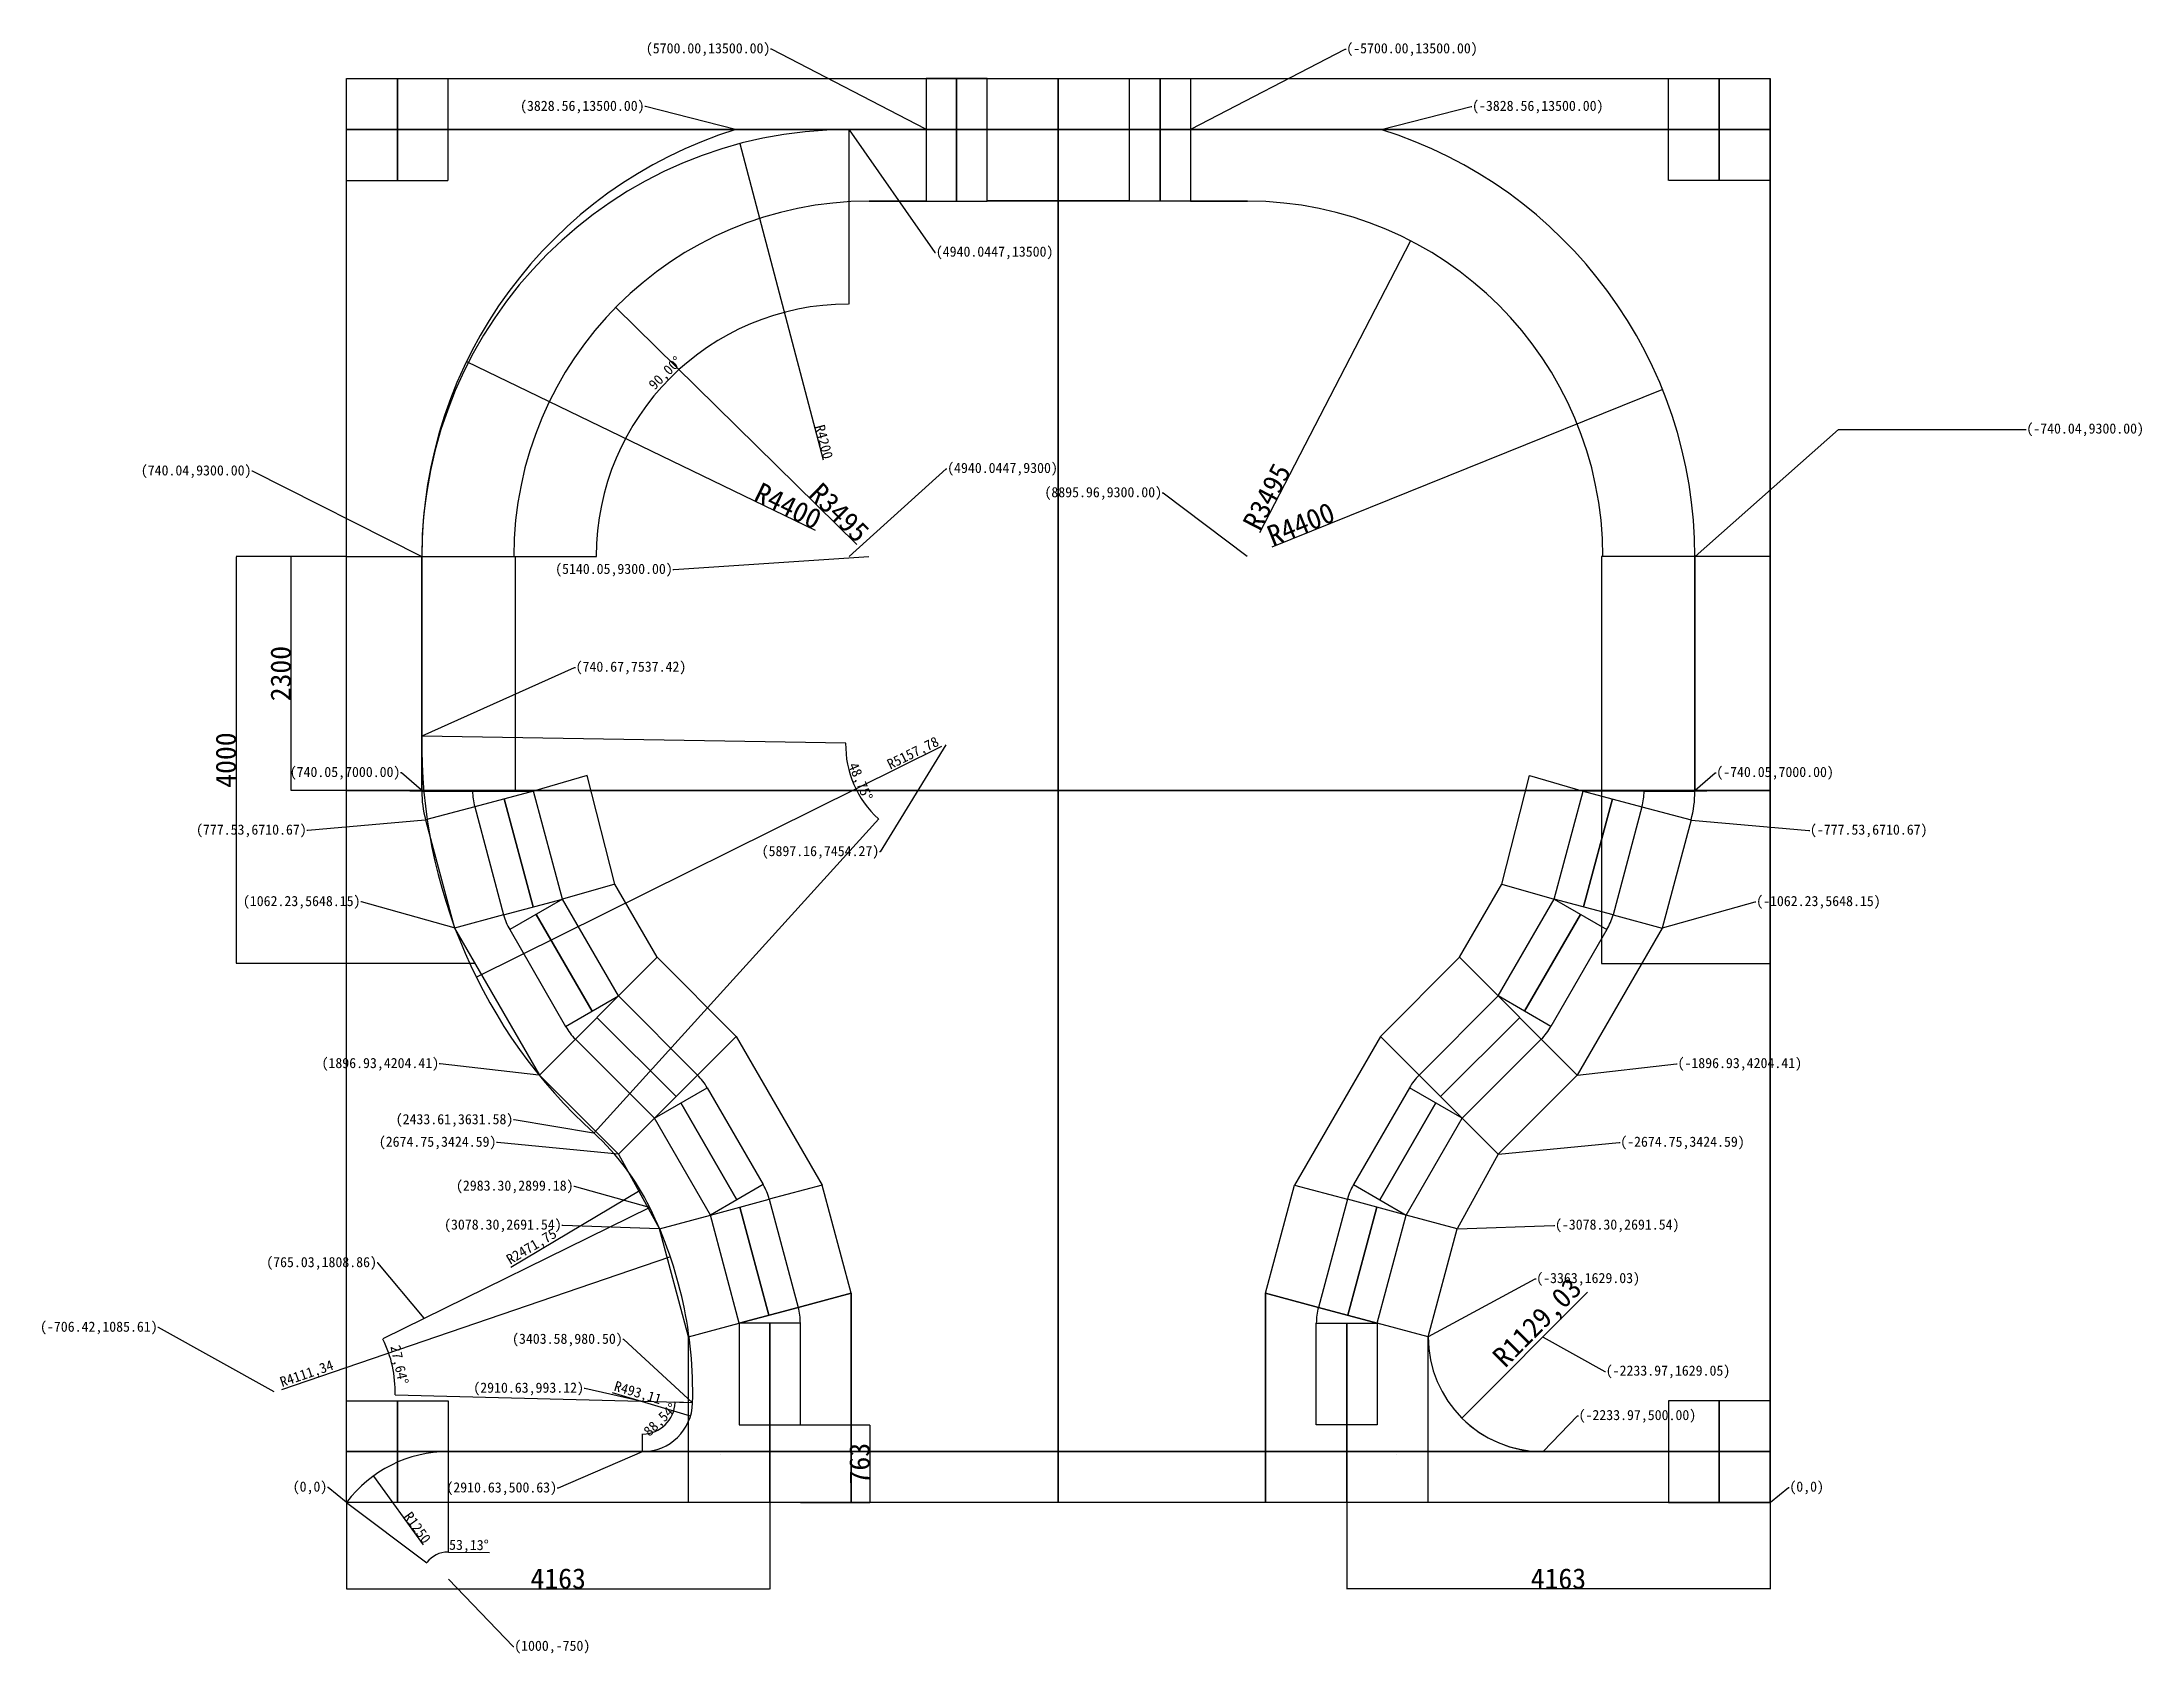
# Model space of a CAD drawing. Header units: millimetres. Extents: x -2994 to 17657, y -1490 to 14360.
import ezdxf
from ezdxf import colors
from ezdxf.entities.mleader import LeaderData, LeaderLine
from ezdxf.math import Vec2, Vec3

# ---------------------------------------------------------------- set-up
doc = ezdxf.new("R2010")
doc.units = ezdxf.units.MM
doc.linetypes.add('ACAD_ISO08W100', pattern=[36, 24, -3, 6, -3])
doc.styles.get("Standard").update_dxf_attribs({"font": ''})
doc.styles.get('Standard').set_extended_font_data('SimSun')
doc.dimstyles.new('ISO-25', dxfattribs={"dimtxt": 2.5, "dimasz": 2.5, "dimexe": 1.25, "dimexo": 0.625, "dimtad": 1, "dimtxsty": 'Standard', "dimcen": 2.5, "dimazin": 0, "dimtfac": 1, "dimtmove": 0, "dimatfit": 3, "dimfxl": 1, "dimarcsym": 0})

msp = doc.modelspace()

# ---------------------------------------------------------------- blocks, each defined once
blk = doc.blocks.new('*D1')
at = {"color": 0, "lineweight": -2, "transparency": 16777216}
for p, q in [((0, -1), (0, -851)), ((4163, -1), (4163, -851)), ((2, -850), (4160, -850))]:
    blk.add_line(p, q, dxfattribs=at)
at = {"color": 0, "transparency": 16777216}
for points in [[(2, -849), (2, -850), (0, -850)], [(4160, -849), (4160, -850), (4163, -850)]]:
    blk.add_solid(points, dxfattribs=at)
at = {"layer": 'Defpoints', "color": 0, "transparency": 16777216}
for p in [(0, 0), (4163, 0), (4163, -850)]:
    blk.add_point(p, dxfattribs=at)
at = {"color": 0, "transparency": 16777216, "insert": (2082, -749), "char_height": 2.5, "attachment_point": 5}
blk.add_mtext('{\\H80x;4163}', dxfattribs=at)
blk = doc.blocks.new('*D2')
at = {"color": 0, "lineweight": -2, "transparency": 16777216}
for p, q in [((-1, 9300), (-1086, 9300)), ((-1084, 9298), (-1084, 5303)), ((-1, 5300), (-1086, 5300))]:
    blk.add_line(p, q, dxfattribs=at)
at = {"color": 0, "transparency": 16777216}
for points in [[(-1085, 9298), (-1084, 9298), (-1084, 9300)], [(-1085, 5303), (-1084, 5303), (-1084, 5300)]]:
    blk.add_solid(points, dxfattribs=at)
at = {"layer": 'Defpoints', "color": 0, "transparency": 16777216}
for p in [(0, 9300), (-1084, 5300), (0, 5300)]:
    blk.add_point(p, dxfattribs=at)
at = {"color": 0, "transparency": 16777216, "insert": (-1185, 7300), "char_height": 2.5, "attachment_point": 5, "rotation": 90}
blk.add_mtext('{\\H80x;4000}', dxfattribs=at)
blk = doc.blocks.new('*D3')
at = {"color": 0, "lineweight": -2, "transparency": 16777216}
for p, q in [((-1, 9300), (-546, 9300)), ((-545, 7003), (-545, 9298)), ((-1, 7000), (-546, 7000))]:
    blk.add_line(p, q, dxfattribs=at)
at = {"color": 0, "transparency": 16777216}
for points in [[(-546, 9298), (-545, 9298), (-545, 9300)], [(-546, 7003), (-545, 7003), (-545, 7000)]]:
    blk.add_solid(points, dxfattribs=at)
at = {"layer": 'Defpoints', "color": 0, "transparency": 16777216}
for p in [(-545, 9300), (0, 9300), (0, 7000)]:
    blk.add_point(p, dxfattribs=at)
at = {"color": 0, "transparency": 16777216, "insert": (-646, 8150), "char_height": 2.5, "attachment_point": 5, "rotation": 90}
blk.add_mtext('{\\H80x;2300}', dxfattribs=at)
blk = doc.blocks.new('*D4')
at = {"color": 0, "lineweight": -2, "transparency": 16777216}
blk.add_line((5020, 9418), (2650, 11749), dxfattribs=at)
at = {"color": 0, "transparency": 16777216}
blk.add_solid([(2651, 11750), (2650, 11749), (2649, 11751)], dxfattribs=at)
at = {"layer": 'Defpoints', "color": 0, "transparency": 16777216}
for p in [(2649, 11751), (5140, 9300)]:
    blk.add_point(p, dxfattribs=at)
at = {"color": 0, "transparency": 16777216, "insert": (4845, 9732), "char_height": 2.5, "attachment_point": 5, "rotation": 315.4684}
blk.add_mtext('{\\H80x;R3495}', dxfattribs=at)
blk = doc.blocks.new('*D5')
at = {"color": 0, "lineweight": -2, "transparency": 16777216}
blk.add_line((4611, 9556), (1182, 11216), dxfattribs=at)
at = {"color": 0, "transparency": 16777216}
blk.add_solid([(1182, 11216), (1182, 11216), (1180, 11217)], dxfattribs=at)
at = {"layer": 'Defpoints', "color": 0, "transparency": 16777216}
for p in [(1180, 11217), (5140, 9300)]:
    blk.add_point(p, dxfattribs=at)
at = {"color": 0, "transparency": 16777216, "insert": (4343, 9798), "char_height": 2.5, "attachment_point": 5, "rotation": 334.1688}
blk.add_mtext('{\\H80x;R4400}', dxfattribs=at)
blk = doc.blocks.new('*D11')
at = {"color": 0, "lineweight": -2, "transparency": 16777216}
for p, q in [((9837, -1), (9837, -851)), ((14000, -1), (14000, -851)), ((13998, -850), (9839, -850))]:
    blk.add_line(p, q, dxfattribs=at)
at = {"color": 0, "transparency": 16777216}
for points in [[(9839, -849), (9839, -850), (9837, -850)], [(13998, -849), (13998, -850), (14000, -850)]]:
    blk.add_solid(points, dxfattribs=at)
at = {"layer": 'Defpoints', "color": 0, "transparency": 16777216}
for p in [(9837, 0), (14000, 0), (9837, -850)]:
    blk.add_point(p, dxfattribs=at)
at = {"color": 0, "transparency": 16777216, "insert": (11918, -749), "char_height": 2.5, "attachment_point": 5}
blk.add_mtext('{\\H80x;4163}', dxfattribs=at)
blk = doc.blocks.new('*D10')
at = {"color": 0, "lineweight": -2, "transparency": 16777216}
blk.add_line((12203, 2067), (10971, 831), dxfattribs=at)
blk.add_arc((11766, 1629), 1129, 225.0301, 269.9683, dxfattribs=at)
at = {"color": 0, "transparency": 16777216}
blk.add_solid([(10970, 831), (10971, 831), (10969, 829)], dxfattribs=at)
at = {"layer": 'Defpoints', "color": 0, "transparency": 16777216}
for p in [(11766, 1629), (10969, 829)]:
    blk.add_point(p, dxfattribs=at)
at = {"color": 0, "transparency": 16777216, "insert": (11725, 1754), "char_height": 2.5, "attachment_point": 5, "rotation": 45.0935}
blk.add_mtext('{\\H80x;R1129,03}', dxfattribs=at)
blk = doc.blocks.new('*D14')
at = {"color": 0, "lineweight": -2, "transparency": 16777216}
blk.add_line((8982, 9537), (10462, 12403), dxfattribs=at)
at = {"color": 0, "transparency": 16777216}
blk.add_solid([(10462, 12404), (10462, 12403), (10463, 12406)], dxfattribs=at)
at = {"layer": 'Defpoints', "color": 0, "transparency": 16777216}
for p in [(10463, 12406), (8860, 9300)]:
    blk.add_point(p, dxfattribs=at)
at = {"color": 0, "transparency": 16777216, "insert": (9051, 9889), "char_height": 2.5, "attachment_point": 5, "rotation": 62.6976}
blk.add_mtext('{\\H80x;R3495}', dxfattribs=at)
blk = doc.blocks.new('*D15')
at = {"color": 0, "lineweight": -2, "transparency": 16777216}
blk.add_line((9103, 9398), (12938, 10945), dxfattribs=at)
at = {"color": 0, "transparency": 16777216}
blk.add_solid([(12938, 10945), (12938, 10945), (12941, 10946)], dxfattribs=at)
at = {"layer": 'Defpoints', "color": 0, "transparency": 16777216}
for p in [(12941, 10946), (8860, 9300)]:
    blk.add_point(p, dxfattribs=at)
at = {"color": 0, "transparency": 16777216, "insert": (9386, 9621), "char_height": 2.5, "attachment_point": 5, "rotation": 21.9667}
blk.add_mtext('{\\H80x;R4400}', dxfattribs=at)
blk = doc.blocks.new('*D17')
at = {"color": 0, "lineweight": -2, "transparency": 16777216}
blk.add_line((2614, 1082), (3381, 852), dxfattribs=at)
at = {"color": 0, "transparency": 16777216}
blk.add_solid([(3381, 853), (3380, 852), (3383, 852)], dxfattribs=at)
at = {"layer": 'Defpoints', "color": 0, "transparency": 16777216}
for p in [(2911, 993), (3383, 852)]:
    blk.add_point(p, dxfattribs=at)
at = {"color": 0, "transparency": 16777216, "insert": (2862, 1069), "char_height": 2.5, "attachment_point": 5, "rotation": 343.3294}
blk.add_mtext('{\\H40x;R493,11}', dxfattribs=at)
blk = doc.blocks.new('*D18')
at = {"color": 0, "lineweight": -2, "transparency": 16777216}
blk.add_line((-635, 1110), (3181, 2417), dxfattribs=at)
at = {"color": 0, "transparency": 16777216}
blk.add_solid([(3180, 2418), (3181, 2417), (3183, 2418)], dxfattribs=at)
at = {"layer": 'Defpoints', "color": 0, "transparency": 16777216}
for p in [(3183, 2418), (-706, 1086)]:
    blk.add_point(p, dxfattribs=at)
at = {"color": 0, "transparency": 16777216, "insert": (-388, 1257), "char_height": 2.5, "attachment_point": 5, "rotation": 18.9116}
blk.add_mtext('{\\H40x;R4111,34}', dxfattribs=at)
blk = doc.blocks.new('*D21')
at = {"color": 0, "lineweight": -2, "transparency": 16777216}
blk.add_line((5852, 7432), (1278, 5166), dxfattribs=at)
at = {"color": 0, "transparency": 16777216}
blk.add_solid([(1277, 5166), (1278, 5166), (1275, 5165)], dxfattribs=at)
at = {"layer": 'Defpoints', "color": 0, "transparency": 16777216}
for p in [(5897, 7454), (1275, 5165)]:
    blk.add_point(p, dxfattribs=at)
at = {"color": 0, "transparency": 16777216, "insert": (5575, 7360), "char_height": 2.5, "attachment_point": 5, "rotation": 26.3525}
blk.add_mtext('{\\H40x;R5157,78}', dxfattribs=at)
blk = doc.blocks.new('*D22')
at = {"color": 0, "lineweight": -2, "transparency": 16777216}
for p, q in [((741, 7537), (4910, 7470)), ((2434, 3633), (5234, 6722))]:
    blk.add_line(p, q, dxfattribs=at)
blk.add_arc((5897, 7454), 989, 179.2211, 227.677, dxfattribs=at)
at = {"color": 0, "transparency": 16777216}
for points in [[(4908, 7468), (4909, 7468), (4908, 7470)], [(5232, 6723), (5231, 6723), (5233, 6722)]]:
    blk.add_solid(points, dxfattribs=at)
at = {"layer": 'Defpoints', "color": 0, "transparency": 16777216}
for p in [(740, 7537), (5897, 7454), (4944, 7193), (2434, 3632)]:
    blk.add_point(p, dxfattribs=at)
at = {"color": 0, "transparency": 16777216, "insert": (5044, 7084), "char_height": 2.5, "attachment_point": 5, "rotation": 293.4491}
blk.add_mtext('{\\H40x;48,75°}', dxfattribs=at)
blk = doc.blocks.new('*D24')
at = {"color": 0, "lineweight": -2, "transparency": 16777216}
blk.add_line((1615, 2314), (2887, 3071), dxfattribs=at)
at = {"color": 0, "transparency": 16777216}
blk.add_solid([(2887, 3071), (2888, 3070), (2890, 3072)], dxfattribs=at)
at = {"layer": 'Defpoints', "color": 0, "transparency": 16777216}
for p in [(2890, 3072), (765, 1809)]:
    blk.add_point(p, dxfattribs=at)
at = {"color": 0, "transparency": 16777216, "insert": (1825, 2508), "char_height": 2.5, "attachment_point": 5, "rotation": 30.7339}
blk.add_mtext('{\\H40x;R2471,75}', dxfattribs=at)
blk = doc.blocks.new('*D25')
at = {"color": 0, "lineweight": -2, "transparency": 16777216}
blk.add_line((4690, 10249), (3871, 13359), dxfattribs=at)
at = {"color": 0, "transparency": 16777216}
blk.add_solid([(3872, 13359), (3871, 13359), (3870, 13362)], dxfattribs=at)
at = {"layer": 'Defpoints', "color": 0, "transparency": 16777216}
for p in [(3870, 13362), (4940, 9300)]:
    blk.add_point(p, dxfattribs=at)
at = {"color": 0, "transparency": 16777216, "insert": (4695, 10429), "char_height": 2.5, "attachment_point": 5, "rotation": 284.7536}
blk.add_mtext('{\\H40x;R4200}', dxfattribs=at)
blk = doc.blocks.new('*D26')
at = {"color": 0, "lineweight": -2, "transparency": 16777216}
for p, q in [((4940, 13499), (4940, 11782)), ((741, 9300), (2458, 9300))]:
    blk.add_line(p, q, dxfattribs=at)
blk.add_arc((4940, 9300), 2484, 90.0577, 179.9423, dxfattribs=at)
at = {"color": 0, "transparency": 16777216}
for points in [[(4938, 11784), (4938, 11783), (4940, 11784)], [(2457, 9302), (2456, 9302), (2456, 9300)]]:
    blk.add_solid(points, dxfattribs=at)
at = {"layer": 'Defpoints', "color": 0, "transparency": 16777216}
for p in [(4940, 13500), (3698, 11451), (740, 9300), (4940, 9300)]:
    blk.add_point(p, dxfattribs=at)
at = {"color": 0, "transparency": 16777216, "insert": (3142, 11098), "char_height": 2.5, "attachment_point": 5, "rotation": 45}
blk.add_mtext('{\\H40x;90,00°}', dxfattribs=at)
blk = doc.blocks.new('*D28')
at = {"color": 0, "lineweight": -2, "transparency": 16777216}
for p, q in [((3403, 981), (3229, 985)), ((2911, 501), (2911, 674))]:
    blk.add_line(p, q, dxfattribs=at)
blk.add_arc((2911, 993), 320, 270.4475, 358.0876, dxfattribs=at)
at = {"color": 0, "transparency": 16777216}
for points in [[(3230, 982), (3231, 982), (3231, 985)], [(2913, 673), (2913, 673), (2911, 673)]]:
    blk.add_solid(points, dxfattribs=at)
at = {"layer": 'Defpoints', "color": 0, "transparency": 16777216}
for p in [(2911, 993), (3404, 981), (3068, 715), (2911, 500)]:
    blk.add_point(p, dxfattribs=at)
at = {"color": 0, "transparency": 16777216, "insert": (3093, 806), "char_height": 2.5, "attachment_point": 5, "rotation": 44.2675}
blk.add_mtext('{\\H40x;88,54°}', dxfattribs=at)
blk = doc.blocks.new('*D29')
at = {"color": 0, "lineweight": -2, "transparency": 16777216}
for p, q in [((1000, 499), (1000, -488)), ((0, 0), (791, -593)), ((1003, -487), (1405, -491))]:
    blk.add_line(p, q, dxfattribs=at)
for start, end in [(90.5447, 142.5852), (89.4551, 89.9999)]:
    blk.add_arc((1000, -750), 263, start, end, dxfattribs=at)
at = {"color": 0, "transparency": 16777216}
for points in [[(792, -591), (791, -590), (790, -592)], [(998, -487), (998, -488), (1000, -487)]]:
    blk.add_solid(points, dxfattribs=at)
at = {"layer": 'Defpoints', "color": 0, "transparency": 16777216}
for p in [(1000, 500), (0, 0), (848, -536), (1000, -750)]:
    blk.add_point(p, dxfattribs=at)
at = {"color": 0, "transparency": 16777216, "insert": (1204, -430), "char_height": 2.5, "attachment_point": 5, "rotation": 359.4551}
blk.add_mtext('{\\H40x;53,13°}', dxfattribs=at)
blk = doc.blocks.new('*D30')
at = {"color": 0, "lineweight": -2, "transparency": 16777216}
blk.add_line((758, -417), (268, 260), dxfattribs=at)
at = {"color": 0, "transparency": 16777216}
blk.add_solid([(268, 260), (267, 260), (266, 262)], dxfattribs=at)
at = {"layer": 'Defpoints', "color": 0, "transparency": 16777216}
for p in [(266, 262), (1000, -750)]:
    blk.add_point(p, dxfattribs=at)
at = {"color": 0, "transparency": 16777216, "insert": (697, -247), "char_height": 2.5, "attachment_point": 5, "rotation": 305.9536}
blk.add_mtext('{\\H40x;R1250}', dxfattribs=at)
blk = doc.blocks.new('*D32')
at = {"color": 0, "lineweight": -2, "transparency": 16777216}
for p, q in [((2983, 2899), (356, 1608)), ((3403, 981), (477, 1055))]:
    blk.add_line(p, q, dxfattribs=at)
blk.add_arc((-706, 1086), 1185, 358.6559, 26.0542, dxfattribs=at)
at = {"color": 0, "transparency": 16777216}
for points in [[(358, 1606), (359, 1606), (357, 1608)], [(479, 1058), (478, 1058), (478, 1055)]]:
    blk.add_solid(points, dxfattribs=at)
at = {"layer": 'Defpoints', "color": 0, "transparency": 16777216}
for p in [(2983, 2899), (468, 1245), (-706, 1086), (3404, 981)]:
    blk.add_point(p, dxfattribs=at)
at = {"color": 0, "transparency": 16777216, "insert": (509, 1352), "char_height": 2.5, "attachment_point": 5, "rotation": 282.355}
blk.add_mtext('{\\H40x;27,64°}', dxfattribs=at)
blk = doc.blocks.new('*D33')
at = {"color": 0, "lineweight": -2, "transparency": 16777216}
for p, q in [((4464, 763), (5148, 763)), ((5147, 760), (5147, 2)), ((4464, 0), (5148, 0))]:
    blk.add_line(p, q, dxfattribs=at)
at = {"color": 0, "transparency": 16777216}
for points in [[(5146, 760), (5147, 760), (5147, 763)], [(5146, 2), (5147, 2), (5147, 0)]]:
    blk.add_solid(points, dxfattribs=at)
at = {"layer": 'Defpoints', "color": 0, "transparency": 16777216}
for p in [(4463, 763), (4463, 0), (5147, 0)]:
    blk.add_point(p, dxfattribs=at)
at = {"color": 0, "transparency": 16777216, "insert": (5046, 382), "char_height": 2.5, "attachment_point": 5, "rotation": 90}
blk.add_mtext('{\\H80x;763}', dxfattribs=at)

# ---------------------------------------------------------------- dimensions: what is measured, and where the dimension line sits
at = {"color": 4}
for base, center, p1, p2, picture, middle in [((3698.192, 11450.952), (4940.045, 9300), (4940.045, 13500), (740.045, 9300), '*D26', (3142.077, 11097.967)), ((4943.501, 7192.941), (5897.158, 7454.275), (740.045, 7537.43), (2434.029, 3632.041), '*D22', (5044.136, 7084.272)), ((467.909, 1245.396), (-706.419, 1085.611), (3403.577, 980.503), (2983.305, 2899.185), '*D32', (508.92, 1351.821)), ((3068.317, 714.529), (2910.629, 993.109), (2910.629, 500), (3403.577, 980.503), '*D28', (3092.885, 806.133)), ((847.619, -535.739), (1000.002, -750.003), (1000.003, 500), (0, 0), '*D29', (1204.238, -430.001))]:
    dim = msp.add_angular_dim_3p(base=base, center=center, p1=p1, p2=p2, text='{\\H40x;<>}', dimstyle='ISO-25', dxfattribs=at)
    dim.commit()
    dim.dimension.update_dxf_attribs({"geometry": picture, "text_midpoint": middle})
for center, mpoint, picture, middle in [((4940.045, 9300), (3870.462, 13361.526), '*D25', (4645.994, 10416.6)), ((5897.158, 7454.275), (1275.372, 5164.771), '*D21', (5601.099, 7307.616)), ((765.03, 1808.858), (2889.624, 3072.051), '*D24', (1855.607, 2457.269)), ((-706.419, 1085.611), (3182.989, 2418.133), '*D18', (-368.399, 1201.418)), ((2910.629, 993.109), (3383.012, 851.652), '*D17', (2845.388, 1012.646)), ((1000.002, -750.003), (266.087, 261.865), '*D30', (656.406, -276.278))]:
    dim = msp.add_radius_dim(center=center, mpoint=mpoint, text='{\\H40x;<>}', dimstyle='ISO-25', dxfattribs=at)
    dim.commit()
    dim.dimension.update_dxf_attribs({"geometry": picture, "text_midpoint": middle, "dimtype": 164})
at = {"color": 2}
for center, mpoint, picture, middle in [((8859.955, 9300), (10463.066, 12405.65), '*D14', (9140.221, 9842.948)), ((5140.045, 9300), (2648.584, 11751.051), '*D4', (4774.014, 9660.094)), ((5140.045, 9300), (1179.684, 11217.17), '*D5', (4299.093, 9707.096)), ((8859.955, 9300), (12940.52, 10945.9), '*D15', (9424.059, 9527.532)), ((11766.0254, 1629.0254), (10968.9878, 829.3821), '*D10', (11807.8751, 1671.0119))]:
    dim = msp.add_radius_dim(center=center, mpoint=mpoint, text='{\\H80x;<>}', dimstyle='ISO-25', dxfattribs=at)
    dim.commit()
    dim.dimension.update_dxf_attribs({"geometry": picture, "text_midpoint": middle, "dimtype": 164})
at = {"color": 1}
for base, p1, p2, angle, picture, middle in [((-1084.346, 5300), (0, 9300), (0, 5300), 90, '*D2', (-1184.971, 7300)), ((-545.151, 9300), (0, 7000), (0, 9300), 90, '*D3', (-645.776, 8150)), ((9837, -849.585), (14000, 0), (9837, 0), 180, '*D11', (11918.5, -748.96))]:
    dim = msp.add_linear_dim(base=base, p1=p1, p2=p2, angle=angle, text='{\\H80x;<>}', dimstyle='ISO-25', dxfattribs=at)
    dim.commit()
    dim.dimension.update_dxf_attribs({"geometry": picture, "text_midpoint": middle})
at = {"color": 4}
dim = msp.add_linear_dim(base=(5146.58, 0), p1=(4463, 763), p2=(4463, 0), angle=90, text='{\\H80x;<>}', dimstyle='ISO-25', dxfattribs=at)
dim.commit()
dim.dimension.update_dxf_attribs({"geometry": '*D33', "text_midpoint": (5045.955, 381.5)})
at = {"color": 1}
dim = msp.add_linear_dim(base=(4163, -849.585), p1=(0, 0), p2=(4163, 0), text='{\\H80x;<>}', dimstyle='ISO-25', dxfattribs=at)
dim.commit()
dim.dimension.update_dxf_attribs({"geometry": '*D1', "text_midpoint": (2081.5, -748.96)})

# ---------------------------------------------------------------- linework, layer by layer
at = {"color": 6}
for p, q in [((0, 0), (0, 14000)), ((0, 14000), (14000, 14000)), ((7000, 0), (7000, 14000)), ((7000, 14000), (7000, 14000)), ((7000, 14000), (7000, 0)), ((7000, 14000), (7000, 0)), ((7000, 0), (7000, 14000)), ((7000, 14000), (7000, 14000)), ((7000, 14000), (7000, 0)), ((7000, 14000), (7000, 0)), ((14000, 14000), (14000, 0)), ((14000, 0), (14000, 14000)), ((14000, 0), (14000, 14000)), ((14000, 0), (14000, 14000)), ((14000, 0), (14000, 14000)), ((0, 7000), (14000, 7000)), ((14000, 7000), (0, 7000)), ((14000, 7000), (14000, 7000)), ((14000, 7000), (14000, 7000)), ((14000, 1000), (13000, 1000)), ((13000, 1000), (13000, 0)), ((14000, 0), (14000, 1000)), ((4163, 763), (4163, 0)), ((9837, 763), (9837, 0)), ((9837, 763), (9837, 0)), ((14000, 0), (0, 0)), ((4163, 0), (4163, 0)), ((13000, 0), (14000, 0)), ((14000, 0), (14000, 0)), ((9837, 0), (9837, 0)), ((9837, 0), (9837, 0))]:
    msp.add_line(p, q, dxfattribs=at)
at = {"linetype": 'ACAD_ISO08W100'}
for p, q in [((500, 14000), (500, 13000)), ((500, 13000), (500, 14000)), ((6000, 14000), (6000, 12800)), ((6000, 12800), (6000, 14000)), ((8000, 14000), (8000, 12800)), ((8000, 12800), (8000, 14000)), ((8000, 14000), (8000, 12800)), ((8000, 12800), (8000, 14000)), ((8000, 14000), (8000, 12800)), ((8000, 12800), (8000, 14000)), ((8000, 14000), (8000, 12800)), ((8000, 12800), (8000, 14000)), ((13500, 14000), (13500, 13000)), ((13500, 13000), (13500, 14000)), ((13500, 14000), (13500, 13000)), ((13500, 13000), (13500, 14000)), ((13500, 14000), (13500, 13000)), ((13500, 13000), (13500, 14000)), ((13500, 14000), (13500, 13000)), ((13500, 13000), (13500, 14000)), ((13500, 14000), (13500, 13000)), ((13500, 13000), (13500, 14000)), ((0, 13500), (14000, 13500)), ((14000, 13500), (0, 13500)), ((14000, 13500), (14000, 13500)), ((500, 13000), (500, 13000)), ((500, 13000), (500, 13000)), ((13500, 13000), (13500, 13000)), ((13500, 13000), (13500, 13000)), ((13500, 13000), (13500, 13000)), ((13500, 13000), (13500, 13000)), ((13500, 13000), (13500, 13000)), ((13500, 13000), (13500, 13000)), ((13500, 13000), (13500, 13000)), ((13500, 13000), (13500, 13000)), ((13500, 13000), (13500, 13000)), ((6000, 12800), (6000, 12800)), ((8000, 12800), (8000, 12800)), ((8000, 12800), (8000, 12800)), ((8000, 12800), (8000, 12800)), ((8000, 12800), (8000, 12800))]:
    msp.add_line(p, q, dxfattribs=at)
at = {"color": 1, "linetype": 'ACAD_ISO08W100'}
for p, q in [((1000, 13000), (1000, 14000)), ((13000, 13000), (13000, 14000)), ((13000, 13000), (13000, 14000)), ((13000, 13000), (13000, 14000)), ((13000, 13000), (13000, 14000)), ((13000, 13000), (13000, 14000)), ((0, 13000), (1000, 13000)), ((14000, 13000), (13000, 13000)), ((14000, 13000), (13000, 13000)), ((14000, 13000), (13000, 13000)), ((14000, 13000), (13000, 13000)), ((14000, 13000), (13000, 13000))]:
    msp.add_line(p, q, dxfattribs=at)
at = {"color": 6, "linetype": 'ACAD_ISO08W100'}
for p, q in [((1000, 14000), (1000, 14000)), ((13000, 14000), (13000, 14000)), ((13000, 14000), (13000, 14000)), ((13000, 14000), (13000, 14000)), ((13000, 14000), (13000, 14000))]:
    msp.add_line(p, q, dxfattribs=at)
for p, q in [((5700, 14000), (5700, 12795)), ((6300, 14000), (5700, 14000)), ((6300, 12795), (6300, 14000)), ((6300, 14000), (6300, 14000)), ((7700, 12795), (7700, 14000)), ((7700, 14000), (7700, 14000)), ((7700, 14000), (8300, 14000)), ((7700, 12795), (7700, 14000)), ((7700, 14000), (7700, 14000)), ((7700, 14000), (8300, 14000)), ((7700, 12795), (7700, 14000)), ((7700, 14000), (7700, 14000)), ((7700, 14000), (8300, 14000)), ((7700, 12795), (7700, 14000)), ((7700, 14000), (7700, 14000)), ((7700, 14000), (8300, 14000)), ((8300, 14000), (8300, 12795)), ((8300, 14000), (8300, 12795)), ((8300, 14000), (8300, 12795)), ((8300, 14000), (8300, 12795)), ((7000, 13500), (6789.35, 13500)), ((7000, 13500), (7210.65, 13500)), ((5700, 12795), (5140.045, 12795)), ((5140.045, 12795), (5700, 12795)), ((5700, 12795), (6300, 12795)), ((6300, 12800), (7000, 12800)), ((7000, 12800), (6300, 12800)), ((7000, 12800), (7000, 12800)), ((7700, 12800), (7000, 12800)), ((7000, 12800), (7000, 12800)), ((7000, 12800), (7700, 12800)), ((8300, 12795), (7700, 12795)), ((8300, 12795), (7700, 12795)), ((8300, 12795), (7700, 12795)), ((8300, 12795), (7700, 12795)), ((8300, 12795), (8859.955, 12795)), ((8859.955, 12795), (8300, 12795)), ((8300, 12795), (8859.955, 12795)), ((8859.955, 12795), (8300, 12795)), ((8300, 12795), (8859.955, 12795)), ((8859.955, 12795), (8300, 12795)), ((0, 9300), (1660, 9300)), ((0, 5300), (0, 9300)), ((740.045, 6995.374), (740.045, 9300)), ((740.045, 9300), (740.045, 9300)), ((1660, 9300), (1660, 6995.374)), ((14000, 9300), (12340, 9300)), ((12340, 9300), (12340, 5300)), ((14000, 9300), (12340, 9300)), ((12340, 9300), (12340, 6995.374)), ((14000, 9300), (12340, 9300)), ((12340, 9300), (12340, 6995.374)), ((13259.955, 6995.374), (13259.955, 9300)), ((13259.955, 9300), (13259.955, 9300)), ((13259.955, 9300), (13259.955, 6995.374)), ((13259.955, 6995.374), (13259.955, 9300)), ((13259.955, 9300), (13259.955, 9300)), ((13259.955, 9300), (13259.955, 6995.374)), ((13259.955, 6995.374), (13259.955, 9300)), ((13259.955, 9300), (13259.955, 9300)), ((14000, 5300), (14000, 9300)), ((14000, 5300), (14000, 9300)), ((14000, 5300), (14000, 9300)), ((2368.075, 7147.121), (1840.045, 6995.374)), ((2639.237, 6081.067), (2368.075, 7147.121)), ((11360.763, 6081.067), (11631.925, 7147.121)), ((11360.763, 6081.067), (11631.925, 7147.121)), ((11631.925, 7147.121), (12159.955, 6995.374)), ((11631.925, 7147.121), (12159.955, 6995.374)), ((0, 7000), (500, 7000)), ((500, 7000), (740.045, 6995.374)), ((740.045, 6995.374), (500, 7000)), ((740.045, 6995.374), (1240.045, 6995.374)), ((1240.045, 6995.374), (740.045, 6995.374)), ((740.045, 6995.374), (740.045, 6995.374)), ((1260.489, 6840.083), (777.526, 6710.673)), ((1240.045, 6995.374), (1840.045, 6995.374)), ((1240.045, 6995.374), (1240.045, 6995.374)), ((1834.968, 5855.21), (1550.267, 6917.729)), ((1550.267, 6917.729), (1550.267, 6917.729)), ((1550.267, 6917.729), (1834.968, 5855.21)), ((1840.045, 6995.374), (1840.045, 6995.374)), ((1840.045, 6995.374), (1840.045, 6995.374)), ((1840.045, 6995.374), (1840.045, 6995.374)), ((12759.955, 6995.374), (12159.955, 6995.374)), ((12159.955, 6995.374), (12159.955, 6995.374)), ((12159.955, 6995.374), (12159.955, 6995.374)), ((12759.955, 6995.374), (12159.955, 6995.374)), ((12159.955, 6995.374), (12159.955, 6995.374)), ((12159.955, 6995.374), (12159.955, 6995.374)), ((12159.955, 6995.374), (12159.955, 6995.374)), ((12759.955, 6995.374), (12159.955, 6995.374)), ((12159.955, 6995.374), (12159.955, 6995.374)), ((12159.955, 6995.374), (12159.955, 6995.374)), ((12159.955, 6995.374), (12159.955, 6995.374)), ((12165.032, 5855.21), (12449.733, 6917.729)), ((12449.733, 6917.729), (12165.032, 5855.21)), ((12165.032, 5855.21), (12449.733, 6917.729)), ((12449.733, 6917.729), (12165.032, 5855.21)), ((12449.733, 6917.729), (12449.733, 6917.729)), ((12449.733, 6917.729), (12449.733, 6917.729)), ((12739.511, 6840.083), (13222.474, 6710.673)), ((12739.511, 6840.083), (13222.474, 6710.673)), ((12739.511, 6840.083), (13222.474, 6710.673)), ((13259.955, 6995.374), (12759.955, 6995.374)), ((12759.955, 6995.374), (12759.955, 6995.374)), ((12759.955, 6995.374), (13259.955, 6995.374)), ((13259.955, 6995.374), (12759.955, 6995.374)), ((12759.955, 6995.374), (12759.955, 6995.374)), ((12759.955, 6995.374), (13259.955, 6995.374)), ((13259.955, 6995.374), (12759.955, 6995.374)), ((12759.955, 6995.374), (12759.955, 6995.374)), ((12759.955, 6995.374), (13259.955, 6995.374)), ((13500, 7000), (13259.955, 6995.374)), ((13259.955, 6995.374), (13500, 7000)), ((13500, 7000), (13259.955, 6995.374)), ((13259.955, 6995.374), (13500, 7000)), ((13500, 7000), (13259.955, 6995.374)), ((13259.955, 6995.374), (13500, 7000)), ((13259.955, 6995.374), (13259.955, 6995.374)), ((13259.955, 6995.374), (13259.955, 6995.374)), ((13259.955, 6995.374), (13259.955, 6995.374)), ((14000, 7000), (13500, 7000)), ((14000, 7000), (13500, 7000)), ((14000, 7000), (13500, 7000)), ((13222.474, 6710.673), (12937.773, 5648.155)), ((13222.474, 6710.673), (12937.773, 5648.155)), ((2639.237, 6081.067), (2124.746, 5932.856)), ((3055.169, 5360.651), (2639.237, 6081.067)), ((10944.831, 5360.651), (11360.763, 6081.067)), ((10944.831, 5360.651), (11360.763, 6081.067)), ((11360.763, 6081.067), (11875.254, 5932.856)), ((11360.763, 6081.067), (11875.254, 5932.856)), ((2414.938, 4830.228), (1864.938, 5782.856)), ((1864.938, 5782.856), (1864.938, 5782.856)), ((1864.938, 5782.856), (2414.938, 4830.228)), ((2124.746, 5932.856), (2124.746, 5932.856)), ((2124.746, 5932.856), (2124.746, 5932.856)), ((11585.062, 4830.228), (12135.062, 5782.856)), ((12135.062, 5782.856), (11585.062, 4830.228)), ((11585.062, 4830.228), (12135.062, 5782.856)), ((12135.062, 5782.856), (11585.062, 4830.228)), ((11875.254, 5932.856), (11875.254, 5932.856)), ((11875.254, 5932.856), (11875.254, 5932.856)), ((11875.254, 5932.856), (11875.254, 5932.856)), ((11875.254, 5932.856), (11875.254, 5932.856)), ((11875.254, 5932.856), (11875.254, 5932.856)), ((12135.062, 5782.856), (12135.062, 5782.856)), ((12135.062, 5782.856), (12135.062, 5782.856)), ((1545.19, 5777.564), (1062.227, 5648.155)), ((1062.227, 5648.155), (1062.227, 5648.155)), ((1545.19, 5777.564), (1545.19, 5777.564)), ((12937.773, 5648.155), (12103.072, 4202.41)), ((12937.773, 5648.155), (12103.072, 4202.41)), ((12454.81, 5777.564), (12454.81, 5777.564)), ((12454.81, 5777.564), (12937.773, 5648.155)), ((12454.81, 5777.564), (12454.81, 5777.564)), ((12454.81, 5777.564), (12937.773, 5648.155)), ((12454.81, 5777.564), (12454.81, 5777.564)), ((12454.81, 5777.564), (12937.773, 5648.155)), ((12937.773, 5648.155), (12937.773, 5648.155)), ((12937.773, 5648.155), (12937.773, 5648.155)), ((12937.773, 5648.155), (12937.773, 5648.155)), ((1263.235, 5300), (0, 5300)), ((0, 5300), (0, 5300)), ((3055.169, 5360.651), (2674.746, 4980.228)), ((3832.987, 4582.834), (3055.169, 5360.651)), ((10167.013, 4582.834), (10944.831, 5360.651)), ((10167.013, 4582.834), (10944.831, 5360.651)), ((10944.831, 5360.651), (11325.254, 4980.228)), ((10944.831, 5360.651), (11325.254, 4980.228)), ((12340, 5300), (14000, 5300)), ((12736.765, 5300), (14000, 5300)), ((12736.765, 5300), (14000, 5300)), ((14000, 5300), (14000, 5300)), ((14000, 5300), (14000, 5300)), ((14000, 5300), (14000, 5300)), ((2674.746, 4980.228), (2674.746, 4980.228)), ((2674.746, 4980.228), (2674.746, 4980.228)), ((2674.746, 4980.228), (2674.746, 4980.228)), ((11325.254, 4980.228), (11325.254, 4980.228)), ((11325.254, 4980.228), (11325.254, 4980.228)), ((11325.254, 4980.228), (11325.254, 4980.228)), ((11325.254, 4980.228), (11325.254, 4980.228)), ((11325.254, 4980.228), (11325.254, 4980.228)), ((11325.254, 4980.228), (11325.254, 4980.228)), ((11325.254, 4980.228), (11325.254, 4980.228)), ((11325.254, 4980.228), (11325.254, 4980.228)), ((2462.614, 4768.096), (3240.431, 3990.278)), ((3240.431, 3990.278), (2462.614, 4768.096)), ((11537.386, 4768.096), (10759.569, 3990.278)), ((10759.569, 3990.278), (11537.386, 4768.096)), ((11537.386, 4768.096), (10759.569, 3990.278)), ((10759.569, 3990.278), (11537.386, 4768.096)), ((2250.482, 4555.964), (1896.928, 4202.41)), ((3452.563, 4202.41), (3832.987, 4582.834)), ((3832.987, 4582.834), (4678.299, 3120.263)), ((10167.013, 4582.834), (9321.701, 3120.263)), ((10167.013, 4582.834), (9321.701, 3120.263)), ((10547.437, 4202.41), (10167.013, 4582.834)), ((10547.437, 4202.41), (10167.013, 4582.834)), ((11749.518, 4555.964), (12103.072, 4202.41)), ((11749.518, 4555.964), (12103.072, 4202.41)), ((11749.518, 4555.964), (12103.072, 4202.41)), ((12103.072, 4202.41), (11325.254, 3424.593)), ((12103.072, 4202.41), (11325.254, 3424.593)), ((3240.431, 3990.278), (3240.431, 3990.278)), ((3838.107, 2975.518), (3288.107, 3928.146)), ((3288.107, 3928.146), (3288.107, 3928.146)), ((3288.107, 3928.146), (3838.107, 2975.518)), ((10161.893, 2975.518), (10711.893, 3928.146)), ((10711.893, 3928.146), (10161.893, 2975.518)), ((10161.893, 2975.518), (10711.893, 3928.146)), ((10711.893, 3928.146), (10161.893, 2975.518)), ((10711.893, 3928.146), (10711.893, 3928.146)), ((10711.893, 3928.146), (10711.893, 3928.146)), ((10759.569, 3990.278), (10759.569, 3990.278)), ((10759.569, 3990.278), (10759.569, 3990.278)), ((3028.299, 3778.146), (2674.746, 3424.593)), ((3028.299, 3778.146), (3028.299, 3778.146)), ((3028.299, 3778.146), (3028.299, 3778.146)), ((10971.701, 3778.146), (10971.701, 3778.146)), ((10971.701, 3778.146), (10971.701, 3778.146)), ((10971.701, 3778.146), (11325.254, 3424.593)), ((10971.701, 3778.146), (10971.701, 3778.146)), ((10971.701, 3778.146), (10971.701, 3778.146)), ((10971.701, 3778.146), (11325.254, 3424.593)), ((10971.701, 3778.146), (10971.701, 3778.146)), ((10971.701, 3778.146), (10971.701, 3778.146)), ((10971.701, 3778.146), (11325.254, 3424.593)), ((2674.746, 3424.593), (2674.746, 3424.593)), ((11325.254, 3424.593), (10921.701, 2691.544)), ((11325.254, 3424.593), (10921.701, 2691.544)), ((11325.254, 3424.593), (11325.254, 3424.593)), ((11325.254, 3424.593), (11325.254, 3424.593)), ((11325.254, 3424.593), (11325.254, 3424.593)), ((4678.299, 3120.263), (4157.855, 2980.81)), ((4963, 2057.744), (4678.299, 3120.263)), ((4678.299, 3120.263), (4678.299, 3120.263)), ((9037, 2057.744), (9321.701, 3120.263)), ((9037, 2057.744), (9321.701, 3120.263)), ((9321.701, 3120.263), (9842.145, 2980.81)), ((9321.701, 3120.263), (9321.701, 3120.263)), ((9321.701, 3120.263), (9842.145, 2980.81)), ((9321.701, 3120.263), (9321.701, 3120.263)), ((4152.778, 1840.646), (3868.077, 2903.164)), ((3868.077, 2903.164), (3868.077, 2903.164)), ((3868.077, 2903.164), (4152.778, 1840.646)), ((9847.222, 1840.646), (10131.923, 2903.164)), ((10131.923, 2903.164), (9847.222, 1840.646)), ((9847.222, 1840.646), (10131.923, 2903.164)), ((10131.923, 2903.164), (9847.222, 1840.646)), ((10131.923, 2903.164), (10131.923, 2903.164)), ((10131.923, 2903.164), (10131.923, 2903.164)), ((3078.299, 2691.544), (3578.299, 2825.518)), ((3578.299, 2825.518), (3578.299, 2825.518)), ((3578.299, 2825.518), (3578.299, 2825.518)), ((10421.701, 2825.518), (10421.701, 2825.518)), ((10421.701, 2825.518), (10421.701, 2825.518)), ((10921.701, 2691.544), (10421.701, 2825.518)), ((10421.701, 2825.518), (10421.701, 2825.518)), ((10421.701, 2825.518), (10421.701, 2825.518)), ((10921.701, 2691.544), (10421.701, 2825.518)), ((10421.701, 2825.518), (10421.701, 2825.518)), ((10421.701, 2825.518), (10421.701, 2825.518)), ((10921.701, 2691.544), (10421.701, 2825.518)), ((10637, 1629.025), (10921.701, 2691.544)), ((10637, 1629.025), (10921.701, 2691.544)), ((3863, 1763), (4442.555, 1918.291)), ((4442.555, 1918.291), (4963, 2057.744)), ((4963, 2057.744), (4442.555, 1918.291)), ((4442.555, 1918.291), (4442.555, 1918.291)), ((4442.555, 1918.291), (4442.555, 1918.291)), ((4963, 0), (4963, 2057.744)), ((4963, 2057.744), (4963, 2057.744)), ((4963, 2057.744), (4963, 0)), ((4963, 2057.744), (4963, 2057.744)), ((9037, 0), (9037, 2057.744)), ((9037, 2057.744), (9037, 2057.744)), ((9037, 2057.744), (9037, 0)), ((9557.445, 1918.291), (9037, 2057.744)), ((9037, 2057.744), (9037, 2057.744)), ((9037, 2057.744), (9557.445, 1918.291)), ((9037, 0), (9037, 2057.744)), ((9037, 2057.744), (9037, 2057.744)), ((9037, 2057.744), (9037, 0)), ((9557.445, 1918.291), (9037, 2057.744)), ((9037, 2057.744), (9037, 2057.744)), ((9037, 2057.744), (9557.445, 1918.291)), ((9557.445, 1918.291), (9557.445, 1918.291)), ((10137, 1763), (9557.445, 1918.291)), ((9557.445, 1918.291), (9557.445, 1918.291)), ((9557.445, 1918.291), (9557.445, 1918.291)), ((10137, 1763), (9557.445, 1918.291)), ((9557.445, 1918.291), (9557.445, 1918.291)), ((9557.445, 1918.291), (9557.445, 1918.291)), ((10137, 1763), (9557.445, 1918.291)), ((9557.445, 1918.291), (9557.445, 1918.291)), ((3363, 1629.025), (3863, 1763)), ((4163, 763), (4163, 1763)), ((4163, 1763), (4163, 1763)), ((4163, 1763), (4163, 763)), ((4463, 1763), (4463, 1763)), ((9537, 1763), (9537, 1763)), ((9537, 1763), (9537, 1763)), ((9537, 1763), (9537, 1763)), ((9837, 763), (9837, 1763)), ((9837, 1763), (9837, 1763)), ((9837, 1763), (9837, 763)), ((9837, 763), (9837, 1763)), ((9837, 1763), (9837, 1763)), ((9837, 1763), (9837, 763)), ((10637, 1629.025), (10137, 1763)), ((10637, 1629.025), (10137, 1763)), ((10637, 1629.025), (10137, 1763)), ((3363, 0), (3363, 1629.025)), ((10637, 0), (10637, 1629.025)), ((10637, 0), (10637, 1629.025)), ((10637, 0), (10637, 1629.025)), ((500, 0), (500, 1000)), ((500, 1000), (500, 1000)), ((500, 1000), (500, 0)), ((13500, 0), (13500, 1000)), ((13500, 1000), (13500, 1000)), ((13500, 1000), (13500, 0)), ((13500, 0), (13500, 1000)), ((13500, 1000), (13500, 1000)), ((13500, 1000), (13500, 0)), ((13500, 0), (13500, 1000)), ((13500, 1000), (13500, 1000)), ((13500, 1000), (13500, 0)), ((13500, 0), (13500, 1000)), ((13500, 1000), (13500, 1000)), ((13500, 1000), (13500, 0)), ((13500, 0), (13500, 1000)), ((13500, 1000), (13500, 1000)), ((13500, 1000), (13500, 0)), ((4163, 0), (4163, 763)), ((9837, 0), (9837, 763)), ((9837, 0), (9837, 763)), ((0, 500), (14000, 500))]:
    msp.add_line(p, q)
at = {"color": 2}
for p, q in [((3828.557, 13500), (5700, 13500)), ((5700, 13500), (3828.557, 13500)), ((5700, 13500), (5700, 13500)), ((10171.443, 13500), (8300, 13500)), ((8300, 13500), (8300, 13500)), ((8300, 13500), (10171.443, 13500)), ((740.045, 9300), (740.045, 6995.374)), ((13259.955, 9300), (13259.955, 6995.374)), ((777.526, 6710.673), (1062.227, 5648.155)), ((13222.474, 6710.673), (12937.773, 5648.155)), ((1062.227, 5648.155), (1896.928, 4202.41)), ((12937.773, 5648.155), (12103.072, 4202.41)), ((1896.928, 4202.41), (2674.746, 3424.593)), ((12103.072, 4202.41), (11325.254, 3424.593)), ((2674.746, 3424.593), (3078.299, 2691.544)), ((11325.254, 3424.593), (10921.701, 2691.544)), ((3363, 1629.025), (3078.299, 2691.544)), ((10637, 1629.025), (10921.701, 2691.544)), ((2233.975, 500), (1000, 500)), ((1000, 500), (1000, 500)), ((1000, 500), (2233.975, 500)), ((11766.025, 500), (13000, 500)), ((13000, 500), (11766.025, 500)), ((13000, 500), (13000, 500))]:
    msp.add_line(p, q, dxfattribs=at)
at = {"color": 3}
for p, q in [((1840.045, 6995.374), (1260.489, 6840.083)), ((1260.489, 6840.083), (1545.19, 5777.564)), ((2124.746, 5932.856), (1840.045, 6995.374)), ((11875.254, 5932.856), (12159.955, 6995.374)), ((11875.254, 5932.856), (12159.955, 6995.374)), ((11875.254, 5932.856), (12159.955, 6995.374)), ((12159.955, 6995.374), (12739.511, 6840.083)), ((12159.955, 6995.374), (12739.511, 6840.083)), ((12159.955, 6995.374), (12739.511, 6840.083)), ((12739.511, 6840.083), (12454.81, 5777.564)), ((12739.511, 6840.083), (12454.81, 5777.564)), ((12739.511, 6840.083), (12454.81, 5777.564)), ((1545.19, 5777.564), (2124.746, 5932.856)), ((12454.81, 5777.564), (11875.254, 5932.856)), ((12454.81, 5777.564), (11875.254, 5932.856)), ((12454.81, 5777.564), (11875.254, 5932.856)), ((2674.746, 4980.228), (2250.482, 4555.964)), ((3452.563, 4202.41), (2674.746, 4980.228)), ((10547.437, 4202.41), (11325.254, 4980.228)), ((10547.437, 4202.41), (11325.254, 4980.228)), ((10547.437, 4202.41), (11325.254, 4980.228)), ((11325.254, 4980.228), (11749.518, 4555.964)), ((11325.254, 4980.228), (11749.518, 4555.964)), ((11325.254, 4980.228), (11749.518, 4555.964)), ((2250.482, 4555.964), (3028.299, 3778.146)), ((11749.518, 4555.964), (10971.701, 3778.146)), ((11749.518, 4555.964), (10971.701, 3778.146)), ((11749.518, 4555.964), (10971.701, 3778.146)), ((3028.299, 3778.146), (3452.563, 4202.41)), ((10971.701, 3778.146), (10547.437, 4202.41)), ((10971.701, 3778.146), (10547.437, 4202.41)), ((10971.701, 3778.146), (10547.437, 4202.41)), ((3578.299, 2825.518), (4157.855, 2980.81)), ((4157.855, 2980.81), (4442.555, 1918.291)), ((9842.145, 2980.81), (9557.445, 1918.291)), ((9842.145, 2980.81), (9557.445, 1918.291)), ((9842.145, 2980.81), (9557.445, 1918.291)), ((10421.701, 2825.518), (9842.145, 2980.81)), ((10421.701, 2825.518), (9842.145, 2980.81)), ((10421.701, 2825.518), (9842.145, 2980.81)), ((3863, 1763), (3578.299, 2825.518)), ((10137, 1763), (10421.701, 2825.518)), ((10137, 1763), (10421.701, 2825.518)), ((10137, 1763), (10421.701, 2825.518)), ((4442.555, 1918.291), (3863, 1763)), ((9557.445, 1918.291), (10137, 1763)), ((9557.445, 1918.291), (10137, 1763)), ((9557.445, 1918.291), (10137, 1763))]:
    msp.add_line(p, q, dxfattribs=at)
at = {"color": 20}
for p, q in [((2124.746, 5932.856), (1605.13, 5632.856)), ((2674.746, 4980.228), (2124.746, 5932.856)), ((11325.254, 4980.228), (11875.254, 5932.856)), ((11325.254, 4980.228), (11875.254, 5932.856)), ((11325.254, 4980.228), (11875.254, 5932.856)), ((11875.254, 5932.856), (12394.87, 5632.856)), ((11875.254, 5932.856), (12394.87, 5632.856)), ((11875.254, 5932.856), (12394.87, 5632.856)), ((1605.13, 5632.856), (2155.13, 4680.228)), ((12394.87, 5632.856), (11844.87, 4680.228)), ((12394.87, 5632.856), (11844.87, 4680.228)), ((12394.87, 5632.856), (11844.87, 4680.228)), ((2155.13, 4680.228), (2674.746, 4980.228)), ((11844.87, 4680.228), (11325.254, 4980.228)), ((11844.87, 4680.228), (11325.254, 4980.228)), ((11844.87, 4680.228), (11325.254, 4980.228)), ((3028.299, 3778.146), (3547.914, 4078.146)), ((3547.914, 4078.146), (4097.914, 3125.518)), ((10452.086, 4078.146), (9902.086, 3125.518)), ((10452.086, 4078.146), (9902.086, 3125.518)), ((10452.086, 4078.146), (9902.086, 3125.518)), ((10971.701, 3778.146), (10452.086, 4078.146)), ((10971.701, 3778.146), (10452.086, 4078.146)), ((10971.701, 3778.146), (10452.086, 4078.146)), ((3578.299, 2825.518), (3028.299, 3778.146)), ((10421.701, 2825.518), (10971.701, 3778.146)), ((10421.701, 2825.518), (10971.701, 3778.146)), ((10421.701, 2825.518), (10971.701, 3778.146)), ((4097.914, 3125.518), (3578.299, 2825.518)), ((9902.086, 3125.518), (10421.701, 2825.518)), ((9902.086, 3125.518), (10421.701, 2825.518)), ((9902.086, 3125.518), (10421.701, 2825.518))]:
    msp.add_line(p, q, dxfattribs=at)
at = {"color": 1}
for p, q in [((3578.299, 2825.518), (3578.299, 2825.518)), ((10421.701, 2825.518), (10421.701, 2825.518)), ((10421.701, 2825.518), (10421.701, 2825.518)), ((10421.701, 2825.518), (10421.701, 2825.518)), ((12011.854, 1874.854), (12011.854, 1874.854)), ((3863, 1763), (3863, 763)), ((4463, 1763), (3863, 1763)), ((3863, 1763), (3863, 1763)), ((4463, 763), (4463, 1763)), ((9537, 763), (9537, 1763)), ((9537, 1763), (10137, 1763)), ((9537, 763), (9537, 1763)), ((9537, 1763), (10137, 1763)), ((9537, 763), (9537, 1763)), ((9537, 1763), (10137, 1763)), ((10137, 1763), (10137, 763)), ((10137, 1763), (10137, 1763)), ((10137, 1763), (10137, 763)), ((10137, 1763), (10137, 1763)), ((10137, 1763), (10137, 763)), ((10137, 1763), (10137, 1763)), ((3363, 1629.025), (3363, 1629.025)), ((10637, 1629.025), (10637, 1629.025)), ((10637, 1629.025), (10637, 1629.025)), ((10637, 1629.025), (10637, 1629.025)), ((11766.025, 1629.025), (11766.025, 1629.025)), ((0, 0), (0, 1000)), ((0, 1000), (1000, 1000)), ((1000, 1000), (1000, 0)), ((14000, 1000), (13000, 1000)), ((13000, 1000), (13000, 0)), ((14000, 1000), (13000, 1000)), ((13000, 1000), (13000, 0)), ((14000, 1000), (13000, 1000)), ((13000, 1000), (13000, 0)), ((14000, 1000), (13000, 1000)), ((13000, 1000), (13000, 0)), ((14000, 0), (14000, 1000)), ((14000, 0), (14000, 1000)), ((14000, 0), (14000, 1000)), ((14000, 0), (14000, 1000)), ((3863, 763), (4463, 763)), ((3863, 763), (3863, 763)), ((10137, 763), (9537, 763)), ((10137, 763), (9537, 763)), ((10137, 763), (9537, 763)), ((10137, 763), (10137, 763)), ((10137, 763), (10137, 763)), ((10137, 763), (10137, 763)), ((14000, 500), (0, 500)), ((0, 500), (0, 500)), ((3672.955, 467.626), (3672.955, 467.626)), ((10327.045, 467.626), (10327.045, 467.626)), ((10327.045, 467.626), (10327.045, 467.626)), ((10327.045, 467.626), (10327.045, 467.626)), ((14000, 500), (14000, 500)), ((14000, 500), (14000, 500)), ((14000, 500), (14000, 500)), ((14000, 500), (14000, 500)), ((0, 0), (0, 0)), ((1000, 0), (0, 0)), ((0, 0), (0, 0)), ((13000, 0), (14000, 0)), ((13000, 0), (14000, 0)), ((13000, 0), (14000, 0)), ((13000, 0), (14000, 0)), ((14000, 0), (14000, 0)), ((14000, 0), (14000, 0)), ((14000, 0), (14000, 0)), ((14000, 0), (14000, 0)), ((14000, 0), (14000, 0)), ((14000, 0), (14000, 0)), ((14000, 0), (14000, 0)), ((14000, 0), (14000, 0))]:
    msp.add_line(p, q, dxfattribs=at)
at = {"color": 2}
for centre, radius, start, end in [((5140.045, 9300), 4400, 107.3414428, 180), ((8859.955, 9300), 4400, 0, 72.6585572), ((1840.045, 6995.374), 1100, 180, 195), ((12159.955, 6995.374), 1100, 345, 360), ((11766.025, 1629.025), 1129.025, 180, 270)]:
    msp.add_arc(centre, radius, start, end, dxfattribs=at)
at = {"color": 4}
for centre, radius, start, end in [((4940.045, 9300), 4200, 90, 180), ((5897.158, 7454.275), 5157.783, 179.0762181, 227.8218971), ((765.03, 1808.858), 2471.751, 26.1750497, 47.5280452), ((-706.419, 1085.611), 4111.34, 358.5350478, 26.1750497), ((2910.629, 993.109), 493.109, 270, 358.5350478), ((1000.002, -750.003), 1250.003, 89.9999244, 143.1300267)]:
    msp.add_arc(centre, radius, start, end, dxfattribs=at)
for centre, radius, start, end in [((5140.045, 9300), 3495, 90, 180), ((8859.955, 9300), 3495, 0, 90), ((1840.045, 6995.374), 600, 180, 195), ((12159.955, 6995.374), 600, 345, 0), ((12159.955, 6995.374), 600, 345, 0), ((12159.955, 6995.374), 600, 345, 0), ((12159.955, 6995.374), 1100, 345, 360), ((12159.955, 6995.374), 1100, 345, 360), ((2124.746, 5932.856), 600, 195, 210), ((11875.254, 5932.856), 600, 330, 345), ((11875.254, 5932.856), 600, 330, 345), ((11875.254, 5932.856), 600, 330, 345), ((2674.746, 4980.228), 600, 210, 225), ((11325.254, 4980.228), 600, 315, 330), ((11325.254, 4980.228), 600, 315, 330), ((11325.254, 4980.228), 600, 315, 330), ((3028.299, 3778.146), 600, 30, 45), ((10971.701, 3778.146), 600, 135, 150), ((10971.701, 3778.146), 600, 135, 150), ((10971.701, 3778.146), 600, 135, 150), ((3578.299, 2825.518), 600, 15, 30), ((10421.701, 2825.518), 600, 150, 165), ((10421.701, 2825.518), 600, 150, 165), ((10421.701, 2825.518), 600, 150, 165), ((3863, 1763), 600, 0, 15), ((10137, 1763), 600, 165, 180), ((10137, 1763), 600, 165, 180), ((10137, 1763), 600, 165, 180)]:
    msp.add_arc(centre, radius, start, end)

msp.set_redraw_order([(e.dxf.handle, doc.entitydb.next_handle()) for e in msp.query("TEXT MTEXT ATTDEF DIMENSION ARC_DIMENSION")])  # texts and dimensions are drawn at this point

# ---------------------------------------------------------------- leaders
at = {"color": 2}
ml = msp.add_multileader_mtext('Standard', dxfattribs=at)
ml.set_content('(5700.00,13500.00)', color=2)
ml.set_leader_properties()
ml.build(insert=Vec2(0, 0))
ctx = ml.context
ctx.base_point, ctx.char_height, ctx.plane_origin = Vec3(2941.187, 14290.533), 100, Vec3(5700, 13500)
ctx.text_align_type = 2
notes = []
notes.append((ctx, [(0, (1, 1, 0), (4178.327, 14290.533), (-1, 0), 8, [(0, [(5700, 13500)], 0, [])])]))
ctx.mtext.insert, ctx.mtext.alignment, ctx.mtext.flow_direction = Vec3(4168.327, 14348.913), 3, 5
ml = msp.add_multileader_mtext('Standard', dxfattribs=at)
ml.set_content('(-5700.00,13500.00)', color=2)
ml.set_leader_properties()
ml.build(insert=Vec2(0, 0))
ctx = ml.context
ctx.base_point, ctx.char_height, ctx.plane_origin = Vec3(9829.673, 14290.533), 100, Vec3(8300, 13500)
notes.append((ctx, [(0, (1, 1, 0), (9821.673, 14290.533), (1, 0), 8, [(0, [(8300, 13500)], 0, [])])]))
ctx.mtext.insert, ctx.mtext.flow_direction = Vec3(9831.673, 14348.913), 5
ml = msp.add_multileader_mtext('Standard', dxfattribs=at)
ml.set_content('(3828.56,13500.00)', color=2)
ml.set_leader_properties()
ml.build(insert=Vec2(0, 0))
ctx = ml.context
ctx.base_point, ctx.char_height, ctx.plane_origin = Vec3(1704.088, 13724.897), 100, Vec3(3828.557, 13500)
ctx.text_align_type = 2
notes.append((ctx, [(0, (1, 1, 0), (2941.227, 13724.897), (-1, 0), 8, [(0, [(3828.557, 13500)], 0, [])])]))
ctx.mtext.insert, ctx.mtext.alignment, ctx.mtext.flow_direction = Vec3(2931.227, 13783.277), 3, 5
ml = msp.add_multileader_mtext('Standard', dxfattribs=at)
ml.set_content('(-3828.56,13500.00)', color=2)
ml.set_leader_properties()
ml.build(insert=Vec2(0, 0))
ctx = ml.context
ctx.base_point, ctx.char_height, ctx.plane_origin = Vec3(11066.773, 13724.897), 100, Vec3(10171.443, 13500)
notes.append((ctx, [(0, (1, 1, 0), (11058.773, 13724.897), (1, 0), 8, [(0, [(10171.443, 13500)], 0, [])])]))
ctx.mtext.insert, ctx.mtext.flow_direction = Vec3(11068.773, 13783.277), 5
at = {"color": 4}
ml = msp.add_multileader_mtext('Standard', dxfattribs=at)
ml.set_content('(4940.0447,13500)', color=4)
ml.set_leader_properties()
ml.build(insert=Vec2(0, 0))
ctx = ml.context
ctx.base_point, ctx.char_height, ctx.plane_origin = Vec3(5793.312, 12291.122), 100, Vec3(4940.045, 13500)
notes.append((ctx, [(0, (1, 1, 0), (5785.312, 12291.122), (1, 0), 8, [(0, [(4940.045, 13500)], 0, [])])]))
ctx.mtext.insert, ctx.mtext.flow_direction = Vec3(5795.312, 12349.501), 5
at = {"color": 2}
ml = msp.add_multileader_mtext('Standard', dxfattribs=at)
ml.set_content('(-740.04,9300.00)', color=2)
ml.set_leader_properties()
ml.build(insert=Vec2(0, 0))
ctx = ml.context
ctx.base_point, ctx.char_height, ctx.plane_origin = Vec3(16517.517, 10551.612), 100, Vec3(13259.955, 9300)
notes.append((ctx, [(0, (1, 1, 0), (14670.906, 10551.612), (1, 0), 1846.611, [(0, [(13259.955, 9300)], 0, [])])]))
ctx.mtext.insert, ctx.mtext.flow_direction = Vec3(16519.517, 10609.992), 5
ml = msp.add_multileader_mtext('Standard', dxfattribs=at)
ml.set_content('(740.04,9300.00)', color=2)
ml.set_leader_properties()
ml.build(insert=Vec2(0, 0))
ctx = ml.context
ctx.base_point, ctx.char_height, ctx.plane_origin = Vec3(-2018.4, 10140.165), 100, Vec3(740.045, 9300)
ctx.text_align_type = 2
notes.append((ctx, [(0, (1, 1, 0), (-924.277, 10140.165), (-1, 0), 8, [(0, [(740.045, 9300)], 0, [])])]))
ctx.mtext.insert, ctx.mtext.alignment, ctx.mtext.flow_direction = Vec3(-934.277, 10198.545), 3, 5
at = {"color": 4}
ml = msp.add_multileader_mtext('Standard', dxfattribs=at)
ml.set_content('(4940.0447,9300)', color=4)
ml.set_leader_properties()
ml.build(insert=Vec2(0, 0))
ctx = ml.context
ctx.base_point, ctx.char_height, ctx.plane_origin = Vec3(5904.743, 10164.298), 100, Vec3(4940.045, 9300)
notes.append((ctx, [(0, (1, 1, 0), (5896.743, 10164.298), (1, 0), 8, [(0, [(4940.045, 9300)], 0, [])])]))
ctx.mtext.insert, ctx.mtext.flow_direction = Vec3(5906.743, 10222.678), 5
at = {"color": 2}
ml = msp.add_multileader_mtext('Standard', dxfattribs=at)
ml.set_content('(8895.96,9300.00)', color=2)
ml.set_leader_properties()
ml.build(insert=Vec2(0, 0))
ctx = ml.context
ctx.base_point, ctx.char_height, ctx.plane_origin = Vec3(6864.322, 9925.623), 100, Vec3(8859.955, 9300)
ctx.text_align_type = 2
notes.append((ctx, [(0, (1, 1, 0), (8029.953, 9925.623), (-1, 0), 8, [(0, [(8859.955, 9300)], 0, [])])]))
ctx.mtext.insert, ctx.mtext.alignment, ctx.mtext.flow_direction = Vec3(8019.953, 9984.003), 3, 5
ml = msp.add_multileader_mtext('Standard', dxfattribs=at)
ml.set_content('(5140.05,9300.00)', color=2)
ml.set_leader_properties()
ml.build(insert=Vec2(0, 0))
ctx = ml.context
ctx.base_point, ctx.char_height, ctx.plane_origin = Vec3(2052.54, 9171.597), 100, Vec3(5140.045, 9300)
ctx.text_align_type = 2
notes.append((ctx, [(0, (1, 1, 0), (3218.171, 9171.597), (-1, 0), 8, [(0, [(5140.045, 9300)], 0, [])])]))
ctx.mtext.insert, ctx.mtext.alignment, ctx.mtext.flow_direction = Vec3(3208.171, 9229.977), 3, 5
at = {"color": 4}
ml = msp.add_multileader_mtext('Standard', dxfattribs=at)
ml.set_content('(740.67,7537.42)', color=4)
ml.set_leader_properties()
ml.build(insert=Vec2(0, 0))
ctx = ml.context
ctx.base_point, ctx.char_height, ctx.plane_origin = Vec3(2251.03, 8210.154), 100, Vec3(740.67, 7537.42)
notes.append((ctx, [(0, (1, 1, 0), (2243.03, 8210.154), (1, 0), 8, [(0, [(740.67, 7537.42)], 0, [])])]))
ctx.mtext.insert, ctx.mtext.flow_direction = Vec3(2253.03, 8268.534), 5
ml = msp.add_multileader_mtext('Standard', dxfattribs=at)
ml.set_content('(5897.16,7454.27)', color=4)
ml.set_leader_properties()
ml.build(insert=Vec2(0, 0))
ctx = ml.context
ctx.base_point, ctx.char_height, ctx.plane_origin = Vec3(4083.443, 6397.027), 100, Vec3(5897.158, 7454.275)
ctx.text_align_type = 2
notes.append((ctx, [(0, (1, 1, 0), (5249.074, 6397.027), (-1, 0), 8, [(0, [(5897.158, 7454.275)], 0, [])])]))
ctx.mtext.insert, ctx.mtext.alignment, ctx.mtext.flow_direction = Vec3(5239.074, 6455.407), 3, 5
at = {"color": 2}
ml = msp.add_multileader_mtext('Standard', dxfattribs=at)
ml.set_content('(740.05,7000.00)', color=2)
ml.set_leader_properties()
ml.build(insert=Vec2(0, 0))
ctx = ml.context
ctx.base_point, ctx.char_height, ctx.plane_origin = Vec3(-554.147, 7174.846), 100, Vec3(740.045, 7000)
ctx.text_align_type = 2
notes.append((ctx, [(0, (1, 1, 0), (539.976, 7174.846), (-1, 0), 8, [(0, [(740.045, 7000)], 0, [])])]))
ctx.mtext.insert, ctx.mtext.alignment, ctx.mtext.flow_direction = Vec3(529.976, 7233.226), 3, 5
ml = msp.add_multileader_mtext('Standard', dxfattribs=at)
ml.set_content('(-740.05,7000.00)', color=2)
ml.set_leader_properties()
ml.build(insert=Vec2(0, 0))
ctx = ml.context
ctx.base_point, ctx.char_height, ctx.plane_origin = Vec3(13468.024, 7174.846), 100, Vec3(13259.955, 7000)
notes.append((ctx, [(0, (1, 1, 0), (13460.024, 7174.846), (1, 0), 8, [(0, [(13259.955, 7000)], 0, [])])]))
ctx.mtext.insert, ctx.mtext.flow_direction = Vec3(13470.024, 7233.226), 5
ml = msp.add_multileader_mtext('Standard', dxfattribs=at)
ml.set_content('(777.53,6710.67)', color=2)
ml.set_leader_properties()
ml.build(insert=Vec2(0, 0))
ctx = ml.context
ctx.base_point, ctx.char_height, ctx.plane_origin = Vec3(-1475.33, 6608.016), 100, Vec3(777.526, 6710.673)
ctx.text_align_type = 2
notes.append((ctx, [(0, (1, 1, 0), (-381.207, 6608.016), (-1, 0), 8, [(0, [(777.526, 6710.673)], 0, [])])]))
ctx.mtext.insert, ctx.mtext.alignment, ctx.mtext.flow_direction = Vec3(-391.207, 6666.396), 3, 5
ml = msp.add_multileader_mtext('Standard', dxfattribs=at)
ml.set_content('(-777.53,6710.67)', color=2)
ml.set_leader_properties()
ml.build(insert=Vec2(0, 0))
ctx = ml.context
ctx.base_point, ctx.char_height, ctx.plane_origin = Vec3(14389.207, 6608.016), 100, Vec3(13222.474, 6710.673)
notes.append((ctx, [(0, (1, 1, 0), (14381.207, 6608.016), (1, 0), 8, [(0, [(13222.474, 6710.673)], 0, [])])]))
ctx.mtext.insert, ctx.mtext.flow_direction = Vec3(14391.207, 6666.396), 5
ml = msp.add_multileader_mtext('Standard', dxfattribs=at)
ml.set_content('(1062.23,5648.15)', color=2)
ml.set_leader_properties()
ml.build(insert=Vec2(0, 0))
ctx = ml.context
ctx.base_point, ctx.char_height, ctx.plane_origin = Vec3(-1018.002, 5905.585), 100, Vec3(1062.227, 5648.155)
ctx.text_align_type = 2
notes.append((ctx, [(0, (1, 1, 0), (147.629, 5905.585), (-1, 0), 8, [(0, [(1062.227, 5648.155)], 0, [])])]))
ctx.mtext.insert, ctx.mtext.alignment, ctx.mtext.flow_direction = Vec3(137.629, 5963.965), 3, 5
ml = msp.add_multileader_mtext('Standard', dxfattribs=at)
ml.set_content('(-1062.23,5648.15)', color=2)
ml.set_leader_properties()
ml.build(insert=Vec2(0, 0))
ctx = ml.context
ctx.base_point, ctx.char_height, ctx.plane_origin = Vec3(13860.371, 5905.585), 100, Vec3(12937.773, 5648.155)
notes.append((ctx, [(0, (1, 1, 0), (13852.371, 5905.585), (1, 0), 8, [(0, [(12937.773, 5648.155)], 0, [])])]))
ctx.mtext.insert, ctx.mtext.flow_direction = Vec3(13862.371, 5963.965), 5
ml = msp.add_multileader_mtext('Standard', dxfattribs=at)
ml.set_content('(1896.93,4204.41)', color=2)
ml.set_leader_properties()
ml.build(insert=Vec2(0, 0))
ctx = ml.context
ctx.base_point, ctx.char_height, ctx.plane_origin = Vec3(-244.818, 4312.755), 100, Vec3(1896.928, 4202.41)
ctx.text_align_type = 2
notes.append((ctx, [(0, (1, 1, 0), (920.814, 4312.755), (-1, 0), 8, [(0, [(1896.928, 4202.41)], 0, [])])]))
ctx.mtext.insert, ctx.mtext.alignment, ctx.mtext.flow_direction = Vec3(910.814, 4371.135), 3, 5
ml = msp.add_multileader_mtext('Standard', dxfattribs=at)
ml.set_content('(-1896.93,4204.41)', color=2)
ml.set_leader_properties()
ml.build(insert=Vec2(0, 0))
ctx = ml.context
ctx.base_point, ctx.char_height, ctx.plane_origin = Vec3(13087.186, 4312.755), 100, Vec3(12103.072, 4202.41)
notes.append((ctx, [(0, (1, 1, 0), (13079.186, 4312.755), (1, 0), 8, [(0, [(12103.072, 4202.41)], 0, [])])]))
ctx.mtext.insert, ctx.mtext.flow_direction = Vec3(13089.186, 4371.135), 5
at = {"color": 4}
ml = msp.add_multileader_mtext('Standard', dxfattribs=at)
ml.set_content('(2433.61,3631.58)', color=4)
ml.set_leader_properties()
ml.build(insert=Vec2(0, 0))
ctx = ml.context
ctx.base_point, ctx.char_height, ctx.plane_origin = Vec3(484.629, 3760.846), 100, Vec3(2433.607, 3631.58)
ctx.text_align_type = 2
notes.append((ctx, [(0, (1, 1, 0), (1650.261, 3760.846), (-1, 0), 8, [(0, [(2433.607, 3631.58)], 0, [])])]))
ctx.mtext.insert, ctx.mtext.alignment, ctx.mtext.flow_direction = Vec3(1640.261, 3819.226), 3, 5
at = {"color": 2}
ml = msp.add_multileader_mtext('Standard', dxfattribs=at)
ml.set_content('(2674.75,3424.59)', color=2)
ml.set_leader_properties()
ml.build(insert=Vec2(0, 0))
ctx = ml.context
ctx.base_point, ctx.char_height, ctx.plane_origin = Vec3(318.68, 3539.355), 100, Vec3(2674.746, 3424.593)
ctx.text_align_type = 2
notes.append((ctx, [(0, (1, 1, 0), (1484.311, 3539.355), (-1, 0), 8, [(0, [(2674.746, 3424.593)], 0, [])])]))
ctx.mtext.insert, ctx.mtext.alignment, ctx.mtext.flow_direction = Vec3(1474.311, 3597.735), 3, 5
ml = msp.add_multileader_mtext('Standard', dxfattribs=at)
ml.set_content('(-2674.75,3424.59)', color=2)
ml.set_leader_properties()
ml.build(insert=Vec2(0, 0))
ctx = ml.context
ctx.base_point, ctx.char_height, ctx.plane_origin = Vec3(12523.689, 3539.355), 100, Vec3(11325.254, 3424.593)
notes.append((ctx, [(0, (1, 1, 0), (12515.689, 3539.355), (1, 0), 8, [(0, [(11325.254, 3424.593)], 0, [])])]))
ctx.mtext.insert, ctx.mtext.flow_direction = Vec3(12525.689, 3597.735), 5
at = {"color": 4}
ml = msp.add_multileader_mtext('Standard', dxfattribs=at)
ml.set_content('(2983.30,2899.18)', color=4)
ml.set_leader_properties()
ml.build(insert=Vec2(0, 0))
ctx = ml.context
ctx.base_point, ctx.char_height, ctx.plane_origin = Vec3(1077.094, 3107.67), 100, Vec3(2983.305, 2899.185)
ctx.text_align_type = 2
notes.append((ctx, [(0, (1, 1, 0), (2242.725, 3107.67), (-1, 0), 8, [(0, [(2983.305, 2899.185)], 0, [])])]))
ctx.mtext.insert, ctx.mtext.alignment, ctx.mtext.flow_direction = Vec3(2232.725, 3166.05), 3, 5
at = {"color": 2}
ml = msp.add_multileader_mtext('Standard', dxfattribs=at)
ml.set_content('(3078.30,2691.54)', color=2)
ml.set_leader_properties()
ml.build(insert=Vec2(0, 0))
ctx = ml.context
ctx.base_point, ctx.char_height, ctx.plane_origin = Vec3(960.338, 2724.776), 100, Vec3(3078.299, 2691.544)
ctx.text_align_type = 2
notes.append((ctx, [(0, (1, 1, 0), (2125.969, 2724.776), (-1, 0), 8, [(0, [(3078.299, 2691.544)], 0, [])])]))
ctx.mtext.insert, ctx.mtext.alignment, ctx.mtext.flow_direction = Vec3(2115.969, 2783.155), 3, 5
ml = msp.add_multileader_mtext('Standard', dxfattribs=at)
ml.set_content('(-3078.30,2691.54)', color=2)
ml.set_leader_properties()
ml.build(insert=Vec2(0, 0))
ctx = ml.context
ctx.base_point, ctx.char_height, ctx.plane_origin = Vec3(11882.031, 2724.776), 100, Vec3(10921.701, 2691.544)
notes.append((ctx, [(0, (1, 1, 0), (11874.031, 2724.776), (1, 0), 8, [(0, [(10921.701, 2691.544)], 0, [])])]))
ctx.mtext.insert, ctx.mtext.flow_direction = Vec3(11884.031, 2783.155), 5
at = {"color": 4}
ml = msp.add_multileader_mtext('Standard', dxfattribs=at)
ml.set_content('(765.03,1808.86)', color=4)
ml.set_leader_properties()
ml.build(insert=Vec2(0, 0))
ctx = ml.context
ctx.base_point, ctx.char_height, ctx.plane_origin = Vec3(-784.981, 2355.494), 100, Vec3(765.03, 1808.858)
ctx.text_align_type = 2
notes.append((ctx, [(0, (1, 1, 0), (309.142, 2355.494), (-1, 0), 8, [(0, [(765.03, 1808.858)], 0, [])])]))
ctx.mtext.insert, ctx.mtext.alignment, ctx.mtext.flow_direction = Vec3(299.142, 2413.874), 3, 5
at = {"color": 2}
ml = msp.add_multileader_mtext('Standard', dxfattribs=at)
ml.set_content('(-3363,1629.03)', color=2)
ml.set_leader_properties()
ml.build(insert=Vec2(0, 0))
ctx = ml.context
ctx.base_point, ctx.char_height, ctx.plane_origin = Vec3(11697.815, 2198.893), 100, Vec3(10637, 1629.025)
notes.append((ctx, [(0, (1, 1, 0), (11689.815, 2198.893), (1, 0), 8, [(0, [(10637, 1629.025)], 0, [])])]))
ctx.mtext.insert, ctx.mtext.flow_direction = Vec3(11699.815, 2257.273), 5
at = {"color": 4}
ml = msp.add_multileader_mtext('Standard', dxfattribs=at)
ml.set_content('(-706.42,1085.61)', color=4)
ml.set_leader_properties()
ml.build(insert=Vec2(0, 0))
ctx = ml.context
ctx.base_point, ctx.char_height, ctx.plane_origin = Vec3(-3012.851, 1720.444), 100, Vec3(-706.419, 1085.611)
ctx.text_align_type = 2
notes.append((ctx, [(0, (1, 1, 0), (-1847.22, 1720.444), (-1, 0), 8, [(0, [(-706.419, 1085.611)], 0, [])])]))
ctx.mtext.insert, ctx.mtext.alignment, ctx.mtext.flow_direction = Vec3(-1857.22, 1778.824), 3, 5
ml = msp.add_multileader_mtext('Standard', dxfattribs=at)
ml.set_content('(3403.58,980.50)', color=4)
ml.set_leader_properties()
ml.build(insert=Vec2(0, 0))
ctx = ml.context
ctx.base_point, ctx.char_height, ctx.plane_origin = Vec3(1632.262, 1601.7), 100, Vec3(3403.577, 980.503)
ctx.text_align_type = 2
notes.append((ctx, [(0, (1, 1, 0), (2726.385, 1601.7), (-1, 0), 8, [(0, [(3403.577, 980.503)], 0, [])])]))
ctx.mtext.insert, ctx.mtext.alignment, ctx.mtext.flow_direction = Vec3(2716.385, 1660.08), 3, 5
at = {"color": 2}
ml = msp.add_multileader_mtext('Standard', dxfattribs=at)
ml.set_content('(-2233.97,1629.05)', color=2)
ml.set_leader_properties()
ml.build(insert=Vec2(0, 0))
ctx = ml.context
ctx.base_point, ctx.char_height, ctx.plane_origin = Vec3(12381.271, 1288.652), 100, Vec3(11766.025, 1629.025)
notes.append((ctx, [(0, (1, 1, 0), (12373.271, 1288.652), (1, 0), 8, [(0, [(11766.025, 1629.025)], 0, [])])]))
ctx.mtext.insert, ctx.mtext.flow_direction = Vec3(12383.271, 1347.032), 5
at = {"color": 4}
ml = msp.add_multileader_mtext('Standard', dxfattribs=at)
ml.set_content('(2910.63,993.12)', color=4)
ml.set_leader_properties()
ml.build(insert=Vec2(0, 0))
ctx = ml.context
ctx.base_point, ctx.char_height, ctx.plane_origin = Vec3(1251.055, 1120.706), 100, Vec3(2910.629, 993.109)
ctx.text_align_type = 2
notes.append((ctx, [(0, (1, 1, 0), (2345.178, 1120.706), (-1, 0), 8, [(0, [(2910.629, 993.109)], 0, [])])]))
ctx.mtext.insert, ctx.mtext.alignment, ctx.mtext.flow_direction = Vec3(2335.178, 1179.086), 3, 5
at = {"color": 2}
ml = msp.add_multileader_mtext('Standard', dxfattribs=at)
ml.set_content('(-2233.97,500.00)', color=2)
ml.set_leader_properties()
ml.build(insert=Vec2(0, 0))
ctx = ml.context
ctx.base_point, ctx.char_height, ctx.plane_origin = Vec3(12114.405, 851.949), 100, Vec3(11766.025, 500)
notes.append((ctx, [(0, (1, 1, 0), (12106.405, 851.949), (1, 0), 8, [(0, [(11766.025, 500)], 0, [])])]))
ctx.mtext.insert, ctx.mtext.flow_direction = Vec3(12116.405, 910.329), 5
at = {"color": 4}
ml = msp.add_multileader_mtext('Standard', dxfattribs=at)
ml.set_content('(2910.63,500.63)', color=4)
ml.set_leader_properties()
ml.build(insert=Vec2(0, 0))
ctx = ml.context
ctx.base_point, ctx.char_height, ctx.plane_origin = Vec3(986.323, 140.086), 100, Vec3(2910.629, 500.625)
ctx.text_align_type = 2
notes.append((ctx, [(0, (1, 1, 0), (2080.446, 140.086), (-1, 0), 8, [(0, [(2910.629, 500.625)], 0, [])])]))
ctx.mtext.insert, ctx.mtext.alignment, ctx.mtext.flow_direction = Vec3(2070.446, 198.466), 3, 5
ml = msp.add_multileader_mtext('Standard', dxfattribs=at)
ml.set_content('(0,0)', color=4)
ml.set_leader_properties()
ml.build(insert=Vec2(0, 0))
ctx = ml.context
ctx.base_point, ctx.char_height = Vec3(-486.501, 148.058), 100
ctx.text_align_type = 2
notes.append((ctx, [(1, (1, 1, 0), (-178.97, 148.058), (-1, 0), 8, [(0, [(0, 0)], 0, [])])]))
ctx.mtext.insert, ctx.mtext.alignment, ctx.mtext.flow_direction = Vec3(-188.97, 206.438), 3, 5
at = {"color": 2}
ml = msp.add_multileader_mtext('Standard', dxfattribs=at)
ml.set_content('(0,0)', color=2)
ml.set_leader_properties()
ml.build(insert=Vec2(0, 0))
ctx = ml.context
ctx.base_point, ctx.char_height, ctx.plane_origin = Vec3(14186.97, 148.058), 100, Vec3(14000, 0)
notes.append((ctx, [(1, (1, 1, 0), (14178.97, 148.058), (1, 0), 8, [(0, [(14000, 0)], 0, [])])]))
ctx.mtext.insert, ctx.mtext.flow_direction = Vec3(14188.97, 206.438), 5
at = {"color": 4}
ml = msp.add_multileader_mtext('Standard', dxfattribs=at)
ml.set_content('(1000,-750)', color=4)
ml.set_leader_properties()
ml.build(insert=Vec2(0, 0))
ctx = ml.context
ctx.base_point, ctx.char_height, ctx.plane_origin = Vec3(1646.972, -1416.834), 100, Vec3(1000.002, -750.003)
notes.append((ctx, [(0, (1, 1, 0), (1638.972, -1416.834), (1, 0), 8, [(0, [(1000.002, -750.003)], 0, [])])]))
ctx.mtext.insert, ctx.mtext.flow_direction = Vec3(1648.972, -1358.454), 5
for ctx, leaders in notes:
    for number, flags, end, landing, length, lines in leaders:
        leader = LeaderData()
        leader.index, (leader.has_last_leader_line, leader.has_dogleg_vector, leader.attachment_direction) = number, flags
        leader.last_leader_point, leader.dogleg_vector, leader.dogleg_length = Vec3(end), Vec3(landing), length
        for number, points, colour, breaks in lines:
            line = LeaderLine()
            line.index, line.vertices, line.color, line.breaks = number, Vec3.list(points), colors.encode_raw_color(colour), breaks
            leader.lines.append(line)
        ctx.leaders.append(leader)

doc.saveas('drawing.dxf')
